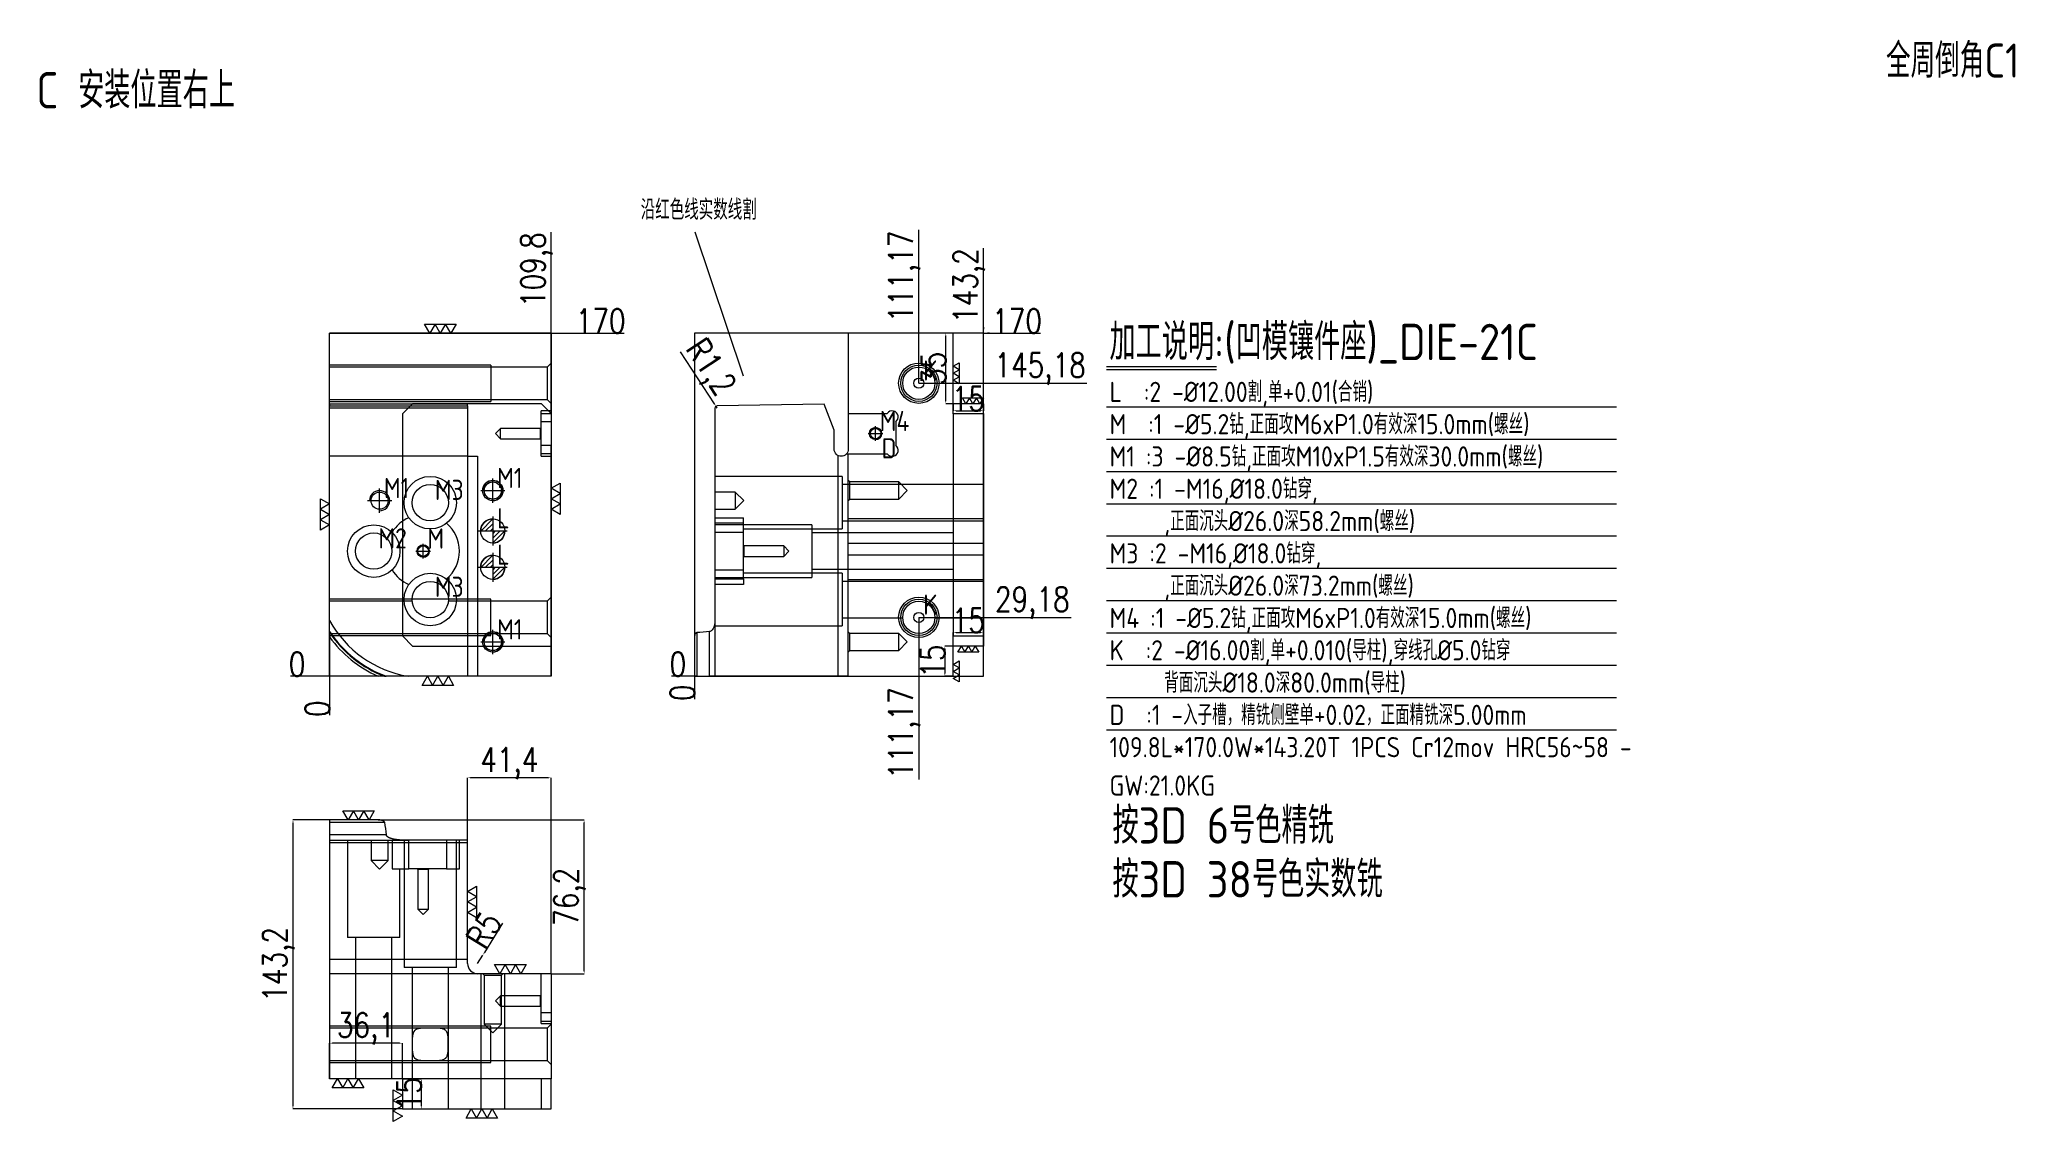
# Model space of a CAD drawing. Header units: millimetres. Extents: x 15244 to 16223, y 34810 to 35346.
import ezdxf

# ---------------------------------------------------------------- set-up
doc = ezdxf.new("R2010")
doc.units = ezdxf.units.MM
doc.linetypes.add('CENTER', pattern=[0])
doc.linetypes.add('DASHED', pattern=[0])
for name, color, linetype, lineweight in [('DIE', 20, 'Continuous', 20), ('DIE_W', 1, 'Continuous', 20), ('DIM', 4, 'Continuous', 20)]:
    doc.layers.add(name, color=color, linetype=linetype, lineweight=lineweight)
doc.styles.add('chinesef_fs', font='gbenor.shx', dxfattribs={"bigfont": 'gbcbig.shx'})
doc.styles.add('gbenor', font='gbenor.shx', dxfattribs={"bigfont": 'gbcbig.shx'})
doc.styles.add('TXT', font='txt.shx', dxfattribs={"width": 0.8, "bigfont": 'ctxt.shx'})
doc.dimstyles.new('零件', dxfattribs={"dimscale": 1.5, "dimtxt": 8, "dimasz": 1, "dimexe": 0, "dimexo": 0, "dimgap": 0, "dimtad": 1, "dimtxsty": 'TXT', "dimcen": 0, "dimclrd": 252, "dimclre": 252, "dimclrt": 4, "dimazin": 3, "dimtp": 0.001, "dimtm": 0.001, "dimtfac": 1, "dimtmove": 0, "dimatfit": 3, "dimlwd": 5, "dimlwe": 5})

msp = doc.modelspace()

# ---------------------------------------------------------------- texts
at = {"layer": 'DIM', "color": 6, "lineweight": 5, "style": 'gbenor'}
msp.add_text('全周倒角C1', height=16.9, dxfattribs=at).set_placement((16158.724, 35326.825))
at = {"layer": 'DIM', "color": 21, "lineweight": 5, "style": 'gbenor'}
msp.add_text('C 安装位置右上', height=18, dxfattribs=at).set_placement((15242.021, 35311.575))
at = {"layer": 'DIM', "color": 4, "lineweight": 5, "style": 'chinesef_fs', "width": 0.9984}
msp.add_text('沿红色线实数线割', height=10, dxfattribs=at).set_placement((15541.595, 35256.424))
at = {"layer": 'DIM', "color": 4, "lineweight": 5, "style": 'gbenor'}
for s, height, p in [('加工说明:(凹模镶件座)_DIE-21C', 18, (15773.885, 35186.89)), ('K', 10, (15681.611, 35176.743)), ('M4', 10, (15660.041, 35151.737)), ('M  :1 -%%c5.2钻,正面攻M6xP1.0有效深15.0mm(螺丝)', 10, (15773.941, 35150.176)), ('D', 10, (15660.98, 35138.207)), ('M1 :3 -%%c8.5钻,正面攻M10xP1.5有效深30.0mm(螺丝)', 10, (15773.941, 35134.176)), ('M1', 10, (15414.316, 35118.538)), ('M3', 10, (15439.576, 35117.618)), ('M1', 10, (15470.416, 35123.538)), ('M2 :1 -M16,%%c18.0钻穿,', 10, (15773.941, 35118.176)), ('L', 10, (15470.436, 35103.548)), ('     ,正面沉头%%c26.0深58.2mm(螺丝)', 10, (15773.941, 35102.176)), ('M2', 10, (15411.576, 35093.618)), ('M', 10, (15435.876, 35093.518)), ('L', 10, (15470.436, 35085.548)), ('M3 :2 -M16,%%c18.0钻穿,', 10, (15773.941, 35086.176)), ('M3', 10, (15439.576, 35069.618)), ('     ,正面沉头%%c26.0深73.2mm(螺丝)', 10, (15773.941, 35070.176)), ('K', 10, (15681.611, 35060.743)), ('M1', 10, (15470.416, 35048.538)), ('M4 :1 -%%c5.2钻,正面攻M6xP1.0有效深15.0mm(螺丝)', 10, (15773.941, 35054.176)), ('     背面沉头%%C18.0深80.0mm(导柱)', 10, (15773.941, 35022.176)), ('109.8L*170.0W*143.20T 1PCS Cr12mov HRC56~58 -', 10, (15773.941, 34990.176)), ('GW:21.0KG', 10, (15773.941, 34971.176))]:
    msp.add_text(s, height=height, dxfattribs=at).set_placement(p)
at = {"layer": 'DIM', "color": 1, "lineweight": 5, "style": 'gbenor'}
for s, p in [('L  :2 -%%c12.00割,单+0.01(合销)', (15773.941, 35166.176)), ('K  :2 -%%C16.00割,单+0.010(导柱),穿线孔%%C5.0钻穿', (15773.941, 35038.176))]:
    msp.add_text(s, height=10, dxfattribs=at).set_placement(p)
at = {"layer": 'DIM', "color": 2, "lineweight": 5, "style": 'gbenor'}
for s, height, p in [('D  :1 -入子槽，精铣侧壁单+0.02，正面精铣深5.00mm', 10, (15773.941, 35006.176)), ('按3D 6号色精铣', 18, (15775.385, 34947.38)), ('按3D 38号色实数铣', 18, (15775.385, 34920.708))]:
    msp.add_text(s, height=height, dxfattribs=at).set_placement(p)

# ---------------------------------------------------------------- blocks, each defined once
blk = doc.blocks.new('*D1109')
at = {"layer": 'Defpoints', "color": 0}
for p in [(15497.19, 35200.28), (15510.09, 35200.28), (15387.39, 35030.28)]:
    blk.add_point(p, dxfattribs=at)
at = {"layer": 'DIM', "color": 252, "lineweight": 5}
for p, q in [((15497.19, 35200.28), (15504.09, 35200.28)), ((15504.09, 35200.28), (15507.09, 35200.28)), ((15507.09, 35200.28), (15533.4, 35200.28))]:
    blk.add_line(p, q, dxfattribs=at)
at = {"layer": 'DIM', "color": 4, "lineweight": 5, "insert": (15521.75, 35206.28), "char_height": 12, "attachment_point": 5, "style": 'TXT'}
blk.add_mtext('170', dxfattribs=at)
blk = doc.blocks.new('*D1110')
at = {"layer": 'Defpoints', "color": 0}
for p in [(15374.49, 35030.28), (15387.39, 35030.28), (15387.39, 35030.28)]:
    blk.add_point(p, dxfattribs=at)
at = {"layer": 'DIM', "color": 252, "lineweight": 5}
blk.add_line((15387.39, 35030.28), (15368.09, 35030.28), dxfattribs=at)
at = {"layer": 'DIM', "color": 4, "lineweight": 5, "insert": (15371.29, 35036.28), "char_height": 12, "attachment_point": 5, "style": 'TXT'}
blk.add_mtext('0', dxfattribs=at)
blk = doc.blocks.new('*D1111')
at = {"layer": 'Defpoints', "color": 0}
for p in [(15387.39, 35030.28), (15387.39, 35030.28), (15387.39, 35017.38)]:
    blk.add_point(p, dxfattribs=at)
at = {"layer": 'DIM', "color": 252, "lineweight": 5}
blk.add_line((15387.39, 35030.28), (15387.39, 35010.98), dxfattribs=at)
at = {"layer": 'DIM', "color": 4, "lineweight": 5, "insert": (15381.39, 35014.18), "char_height": 12, "attachment_point": 5, "rotation": 90, "style": 'TXT'}
blk.add_mtext('0', dxfattribs=at)
blk = doc.blocks.new('*D1112')
at = {"layer": 'Defpoints', "color": 0}
for p in [(15497.19, 35213.18), (15497.19, 35200.28), (15387.39, 35030.28)]:
    blk.add_point(p, dxfattribs=at)
at = {"layer": 'DIM', "color": 252, "lineweight": 5}
for p, q in [((15497.19, 35210.18), (15497.19, 35250.21)), ((15497.19, 35207.18), (15497.19, 35210.18)), ((15497.19, 35200.28), (15497.19, 35207.18))]:
    blk.add_line(p, q, dxfattribs=at)
at = {"layer": 'DIM', "color": 4, "lineweight": 5, "insert": (15490.05, 35231.7), "char_height": 12, "attachment_point": 5, "rotation": 90, "style": 'TXT'}
blk.add_mtext('109,8', dxfattribs=at)
blk = doc.blocks.new('*D1113')
at = {"layer": 'Defpoints', "color": 0}
for p in [(15679.43, 35059.46), (15716.46, 35059.46), (15568.26, 35030.28)]:
    blk.add_point(p, dxfattribs=at)
at = {"layer": 'DIM', "color": 252, "lineweight": 5}
for p, q in [((15679.43, 35059.46), (15710.46, 35059.46)), ((15710.46, 35059.46), (15713.46, 35059.46)), ((15713.46, 35059.46), (15754.86, 35059.46))]:
    blk.add_line(p, q, dxfattribs=at)
at = {"layer": 'DIM', "color": 4, "lineweight": 5, "insert": (15735.66, 35066.6), "char_height": 12, "attachment_point": 5, "style": 'TXT'}
blk.add_mtext('29,18', dxfattribs=at)
blk = doc.blocks.new('*D1114')
at = {"layer": 'Defpoints', "color": 0}
for p in [(15679.43, 35175.46), (15716.46, 35175.46), (15568.26, 35030.28)]:
    blk.add_point(p, dxfattribs=at)
at = {"layer": 'DIM', "color": 252, "lineweight": 5}
for p, q in [((15679.43, 35175.46), (15710.46, 35175.46)), ((15710.46, 35175.46), (15713.46, 35175.46)), ((15713.46, 35175.46), (15762.63, 35175.46))]:
    blk.add_line(p, q, dxfattribs=at)
at = {"layer": 'DIM', "color": 4, "lineweight": 5, "insert": (15739.54, 35182.6), "char_height": 12, "attachment_point": 5, "style": 'TXT'}
blk.add_mtext('145,18', dxfattribs=at)
blk = doc.blocks.new('*D1115')
at = {"layer": 'Defpoints', "color": 0}
for p in [(15711.46, 35200.28), (15716.46, 35200.28), (15568.26, 35030.28)]:
    blk.add_point(p, dxfattribs=at)
at = {"layer": 'DIM', "color": 252, "lineweight": 5}
for p, q in [((15711.46, 35200.28), (15714.46, 35200.28)), ((15714.46, 35200.28), (15713.46, 35200.28)), ((15713.46, 35200.28), (15739.77, 35200.28))]:
    blk.add_line(p, q, dxfattribs=at)
at = {"layer": 'DIM', "color": 4, "lineweight": 5, "insert": (15728.11, 35206.28), "char_height": 12, "attachment_point": 5, "style": 'TXT'}
blk.add_mtext('170', dxfattribs=at)
blk = doc.blocks.new('*D1116')
at = {"layer": 'Defpoints', "color": 0}
for p in [(15563.26, 35030.28), (15568.26, 35030.28), (15568.26, 35030.28)]:
    blk.add_point(p, dxfattribs=at)
at = {"layer": 'DIM', "color": 252, "lineweight": 5}
blk.add_line((15568.26, 35030.28), (15556.86, 35030.28), dxfattribs=at)
at = {"layer": 'DIM', "color": 4, "lineweight": 5, "insert": (15560.06, 35036.28), "char_height": 12, "attachment_point": 5, "style": 'TXT'}
blk.add_mtext('0', dxfattribs=at)
blk = doc.blocks.new('*D1117')
at = {"layer": 'Defpoints', "color": 0}
for p in [(15679.43, 35059.46), (15568.26, 35030.28), (15679.43, 35025.28)]:
    blk.add_point(p, dxfattribs=at)
at = {"layer": 'DIM', "color": 252, "lineweight": 5}
for p, q in [((15679.43, 35059.46), (15679.43, 35031.28)), ((15679.43, 35031.28), (15679.43, 35028.28)), ((15679.43, 35028.28), (15679.43, 34979.11))]:
    blk.add_line(p, q, dxfattribs=at)
at = {"layer": 'DIM', "color": 4, "lineweight": 5, "insert": (15672.28, 35002.2), "char_height": 12, "attachment_point": 5, "rotation": 90, "style": 'TXT'}
blk.add_mtext('111,17', dxfattribs=at)
blk = doc.blocks.new('*D1118')
at = {"layer": 'Defpoints', "color": 0}
for p in [(15568.26, 35030.28), (15568.26, 35030.28), (15568.26, 35025.28)]:
    blk.add_point(p, dxfattribs=at)
at = {"layer": 'DIM', "color": 252, "lineweight": 5}
blk.add_line((15568.26, 35030.28), (15568.26, 35018.88), dxfattribs=at)
at = {"layer": 'DIM', "color": 4, "lineweight": 5, "insert": (15562.26, 35022.08), "char_height": 12, "attachment_point": 5, "rotation": 90, "style": 'TXT'}
blk.add_mtext('0', dxfattribs=at)
blk = doc.blocks.new('*D1119')
at = {"layer": 'Defpoints', "color": 0}
for p in [(15711.46, 35205.28), (15711.46, 35200.28), (15568.26, 35030.28)]:
    blk.add_point(p, dxfattribs=at)
at = {"layer": 'DIM', "color": 252, "lineweight": 5}
for p, q in [((15711.46, 35202.28), (15711.46, 35242.31)), ((15711.46, 35200.28), (15711.46, 35203.28)), ((15711.46, 35203.28), (15711.46, 35202.28))]:
    blk.add_line(p, q, dxfattribs=at)
at = {"layer": 'DIM', "color": 4, "lineweight": 5, "insert": (15704.31, 35223.8), "char_height": 12, "attachment_point": 5, "rotation": 90, "style": 'TXT'}
blk.add_mtext('143,2', dxfattribs=at)
blk = doc.blocks.new('*D1120')
at = {"layer": 'Defpoints', "color": 0}
for p in [(15679.43, 35205.28), (15679.43, 35175.46), (15568.26, 35030.28)]:
    blk.add_point(p, dxfattribs=at)
at = {"layer": 'DIM', "color": 252, "lineweight": 5}
for p, q in [((15679.43, 35202.28), (15679.43, 35251.45)), ((15679.43, 35199.28), (15679.43, 35202.28)), ((15679.43, 35175.46), (15679.43, 35199.28))]:
    blk.add_line(p, q, dxfattribs=at)
at = {"layer": 'DIM', "color": 4, "lineweight": 5, "insert": (15672.28, 35228.37), "char_height": 12, "attachment_point": 5, "rotation": 90, "style": 'TXT'}
blk.add_mtext('111,17', dxfattribs=at)
blk = doc.blocks.new('pg_hx_L0')
at = {"color": 230}
for p, q in [((-0.6, 0), (0.6, 0)), ((-0.5, -0.003), (0, 0.497)), ((-0.3, 0), (0, 0.3)), ((-0.1, 0), (0, 0.1)), ((0, 0.6), (0, -0.6)), ((0.5, 0.003), (0, -0.497)), ((0.1, 0), (0, -0.1)), ((0.3, 0), (0, -0.3))]:
    blk.add_line(p, q, dxfattribs=at)
for start, end in [(90, 180), (270, 0)]:
    blk.add_arc((0, 0), 0.5, start, end, dxfattribs=at)
blk = doc.blocks.new('pg_hx_LLL0')
blk.add_blockref('pg_hx_L0', (0, 0))
blk = doc.blocks.new('*D1121')
at = {"layer": 'Defpoints', "color": 0}
for p in [(15463.41, 34892.21), (15460.79, 34887.95)]:
    blk.add_point(p, dxfattribs=at)
at = {"layer": 'DIE', "color": 252, "linetype": 'Continuous', "lineweight": 5}
for p, q in [((15473.13, 34908), (15464.2, 34893.49)), ((15460.79, 34887.95), (15463.41, 34892.21))]:
    blk.add_line(p, q, dxfattribs=at)
at = {"layer": 'DIE', "color": 252}
blk.add_solid([(15463.98, 34893.62), (15464.41, 34893.36), (15463.41, 34892.21)], dxfattribs=at)
at = {"layer": 'DIE', "color": 4, "lineweight": 5, "insert": (15463.94, 34904.53), "char_height": 12, "attachment_point": 5, "rotation": 58.39847, "style": 'TXT'}
blk.add_mtext('R5', dxfattribs=at)
blk = doc.blocks.new('*D1122')
at = {"layer": 'Defpoints', "color": 0}
for p in [(15387.39, 34959.15), (15369.26, 34815.95), (15423.49, 34815.95)]:
    blk.add_point(p, dxfattribs=at)
at = {"layer": 'DIE', "color": 252, "linetype": 'Continuous', "lineweight": 5}
for p, q in [((15387.39, 34959.15), (15369.26, 34959.15)), ((15369.26, 34957.65), (15369.26, 34817.45)), ((15423.49, 34815.95), (15369.26, 34815.95))]:
    blk.add_line(p, q, dxfattribs=at)
at = {"layer": 'DIE', "color": 252}
for points in [[(15369.51, 34957.65), (15369.01, 34957.65), (15369.26, 34959.15)], [(15369.01, 34817.45), (15369.51, 34817.45), (15369.26, 34815.95)]]:
    blk.add_solid(points, dxfattribs=at)
at = {"layer": 'DIE', "color": 4, "lineweight": 5, "insert": (15362.12, 34887.55), "char_height": 12, "attachment_point": 5, "rotation": 90, "style": 'TXT'}
blk.add_mtext('143,2', dxfattribs=at)
blk = doc.blocks.new('*D1123')
at = {"layer": 'Defpoints', "color": 0}
for p in [(15455.79, 34980), (15455.79, 34947.87), (15497.19, 34882.95)]:
    blk.add_point(p, dxfattribs=at)
at = {"layer": 'DIE', "color": 252, "linetype": 'Continuous', "lineweight": 5}
for p, q in [((15455.79, 34947.87), (15455.79, 34980)), ((15495.69, 34980), (15457.29, 34980)), ((15497.19, 34882.95), (15497.19, 34980))]:
    blk.add_line(p, q, dxfattribs=at)
at = {"layer": 'DIE', "color": 252}
for points in [[(15457.29, 34980.25), (15457.29, 34979.75), (15455.79, 34980)], [(15495.69, 34979.75), (15495.69, 34980.25), (15497.19, 34980)]]:
    blk.add_solid(points, dxfattribs=at)
at = {"layer": 'DIE', "color": 4, "lineweight": 5, "insert": (15476.49, 34987.15), "char_height": 12, "attachment_point": 5, "style": 'TXT'}
blk.add_mtext('41,4', dxfattribs=at)
blk = doc.blocks.new('*D1124')
at = {"layer": 'Defpoints', "color": 0}
for p in [(15411.47, 34959.15), (15513.56, 34959.15), (15497.19, 34882.95)]:
    blk.add_point(p, dxfattribs=at)
at = {"layer": 'DIE', "color": 252, "linetype": 'Continuous', "lineweight": 5}
for p, q in [((15411.47, 34959.15), (15513.56, 34959.15)), ((15513.56, 34884.45), (15513.56, 34957.65)), ((15497.19, 34882.95), (15513.56, 34882.95))]:
    blk.add_line(p, q, dxfattribs=at)
at = {"layer": 'DIE', "color": 252}
for points in [[(15513.81, 34957.65), (15513.31, 34957.65), (15513.56, 34959.15)], [(15513.31, 34884.45), (15513.81, 34884.45), (15513.56, 34882.95)]]:
    blk.add_solid(points, dxfattribs=at)
at = {"layer": 'DIE', "color": 4, "lineweight": 5, "insert": (15506.42, 34921.05), "char_height": 12, "attachment_point": 5, "rotation": 90, "style": 'TXT'}
blk.add_mtext('76,2', dxfattribs=at)
blk = doc.blocks.new('*D1125')
at = {"layer": 'Defpoints', "color": 0}
for p in [(15387.39, 34848.54), (15387.39, 34830.95), (15423.49, 34830.95)]:
    blk.add_point(p, dxfattribs=at)
at = {"layer": 'DIE', "color": 252, "linetype": 'Continuous', "lineweight": 5}
for p, q in [((15387.39, 34830.95), (15387.39, 34848.54)), ((15421.99, 34848.54), (15388.89, 34848.54)), ((15423.49, 34830.95), (15423.49, 34848.54))]:
    blk.add_line(p, q, dxfattribs=at)
at = {"layer": 'DIE', "color": 252}
for points in [[(15388.89, 34848.79), (15388.89, 34848.29), (15387.39, 34848.54)], [(15421.99, 34848.29), (15421.99, 34848.79), (15423.49, 34848.54)]]:
    blk.add_solid(points, dxfattribs=at)
at = {"layer": 'DIE', "color": 4, "lineweight": 5, "insert": (15405.44, 34855.69), "char_height": 12, "attachment_point": 5, "style": 'TXT'}
blk.add_mtext('36,1', dxfattribs=at)
blk = doc.blocks.new('*D1126')
at = {"layer": 'Defpoints', "color": 0}
for p in [(15423.49, 34830.95), (15423.49, 34815.95), (15432.86, 34815.95)]:
    blk.add_point(p, dxfattribs=at)
at = {"layer": 'DIE', "color": 252, "linetype": 'Continuous', "lineweight": 5}
for p, q in [((15423.49, 34830.95), (15432.86, 34830.95)), ((15432.86, 34829.45), (15432.86, 34817.45)), ((15423.49, 34815.95), (15432.86, 34815.95))]:
    blk.add_line(p, q, dxfattribs=at)
at = {"layer": 'DIE', "color": 252}
for points in [[(15433.11, 34829.45), (15432.61, 34829.45), (15432.86, 34830.95)], [(15432.61, 34817.45), (15433.11, 34817.45), (15432.86, 34815.95)]]:
    blk.add_solid(points, dxfattribs=at)
at = {"layer": 'DIE', "color": 4, "lineweight": 5, "insert": (15426.86, 34823.45), "char_height": 12, "attachment_point": 5, "rotation": 90, "style": 'TXT'}
blk.add_mtext('15', dxfattribs=at)
blk = doc.blocks.new('*D1127')
at = {"layer": 'Defpoints', "color": 0}
for p in [(15711.46, 35052.02), (15696.46, 35045.28), (15711.46, 35045.28)]:
    blk.add_point(p, dxfattribs=at)
at = {"layer": 'DIE', "color": 252, "linetype": 'Continuous', "lineweight": 5}
for p, q in [((15696.46, 35045.28), (15696.46, 35052.02)), ((15697.96, 35052.02), (15709.96, 35052.02)), ((15711.46, 35045.28), (15711.46, 35052.02))]:
    blk.add_line(p, q, dxfattribs=at)
at = {"layer": 'DIE', "color": 252}
for points in [[(15697.96, 35052.27), (15697.96, 35051.77), (15696.46, 35052.02)], [(15709.96, 35051.77), (15709.96, 35052.27), (15711.46, 35052.02)]]:
    blk.add_solid(points, dxfattribs=at)
at = {"layer": 'DIE', "color": 4, "lineweight": 5, "insert": (15703.96, 35058.02), "char_height": 12, "attachment_point": 5, "style": 'TXT'}
blk.add_mtext('15', dxfattribs=at)
blk = doc.blocks.new('*D1128')
at = {"layer": 'Defpoints', "color": 0}
for p in [(15696.46, 35045.28), (15692.3, 35030.28), (15696.46, 35030.28)]:
    blk.add_point(p, dxfattribs=at)
at = {"layer": 'DIE', "color": 252, "linetype": 'Continuous', "lineweight": 5}
for p, q in [((15696.46, 35045.28), (15692.3, 35045.28)), ((15692.3, 35043.78), (15692.3, 35031.78)), ((15696.46, 35030.28), (15692.3, 35030.28))]:
    blk.add_line(p, q, dxfattribs=at)
at = {"layer": 'DIE', "color": 252}
for points in [[(15692.55, 35043.78), (15692.05, 35043.78), (15692.3, 35045.28)], [(15692.05, 35031.78), (15692.55, 35031.78), (15692.3, 35030.28)]]:
    blk.add_solid(points, dxfattribs=at)
at = {"layer": 'DIE', "color": 4, "lineweight": 5, "insert": (15686.3, 35037.78), "char_height": 12, "attachment_point": 5, "rotation": 90, "style": 'TXT'}
blk.add_mtext('15', dxfattribs=at)
blk = doc.blocks.new('*D1129')
at = {"layer": 'Defpoints', "color": 0}
for p in [(15692.78, 35200.28), (15696.46, 35200.28), (15696.46, 35165.28)]:
    blk.add_point(p, dxfattribs=at)
at = {"layer": 'DIE', "color": 252, "linetype": 'Continuous', "lineweight": 5}
for p, q in [((15696.46, 35200.28), (15692.78, 35200.28)), ((15692.78, 35166.78), (15692.78, 35198.78)), ((15696.46, 35165.28), (15692.78, 35165.28))]:
    blk.add_line(p, q, dxfattribs=at)
at = {"layer": 'DIE', "color": 252}
for points in [[(15693.03, 35198.78), (15692.53, 35198.78), (15692.78, 35200.28)], [(15692.53, 35166.78), (15693.03, 35166.78), (15692.78, 35165.28)]]:
    blk.add_solid(points, dxfattribs=at)
at = {"layer": 'DIE', "color": 4, "lineweight": 5, "insert": (15686.78, 35182.78), "char_height": 12, "attachment_point": 5, "rotation": 90, "style": 'TXT'}
blk.add_mtext('35', dxfattribs=at)
blk = doc.blocks.new('*D1130')
at = {"layer": 'Defpoints', "color": 0}
for p in [(15696.46, 35165.28), (15711.46, 35165.28), (15711.46, 35161.82)]:
    blk.add_point(p, dxfattribs=at)
at = {"layer": 'DIE', "color": 252, "linetype": 'Continuous', "lineweight": 5}
for p, q in [((15696.46, 35165.28), (15696.46, 35161.82)), ((15711.46, 35165.28), (15711.46, 35161.82)), ((15697.96, 35161.82), (15709.96, 35161.82))]:
    blk.add_line(p, q, dxfattribs=at)
at = {"layer": 'DIE', "color": 252}
for points in [[(15697.96, 35162.07), (15697.96, 35161.57), (15696.46, 35161.82)], [(15709.96, 35161.57), (15709.96, 35162.07), (15711.46, 35161.82)]]:
    blk.add_solid(points, dxfattribs=at)
at = {"layer": 'DIE', "color": 4, "lineweight": 5, "insert": (15703.96, 35167.82), "char_height": 12, "attachment_point": 5, "style": 'TXT'}
blk.add_mtext('15', dxfattribs=at)
blk = doc.blocks.new('*D1131')
at = {"layer": 'Defpoints', "color": 0}
for p in [(15578.9, 35164.02), (15579.56, 35163.02)]:
    blk.add_point(p, dxfattribs=at)
at = {"layer": 'DIE', "color": 252, "linetype": 'Continuous', "lineweight": 5}
for p, q in [((15561.13, 35190.95), (15578.07, 35165.27)), ((15579.56, 35163.02), (15578.9, 35164.02))]:
    blk.add_line(p, q, dxfattribs=at)
at = {"layer": 'DIE', "color": 252}
blk.add_solid([(15577.86, 35165.14), (15578.28, 35165.41), (15578.9, 35164.02)], dxfattribs=at)
at = {"layer": 'DIE', "color": 4, "lineweight": 5, "insert": (15575.15, 35182.67), "char_height": 12, "attachment_point": 5, "rotation": 303.40843, "style": 'TXT'}
blk.add_mtext('R1,2', dxfattribs=at)

# ---------------------------------------------------------------- dimensions: what is measured, and where the dimension line sits
at = {"layer": 'DIE', "color": 1, "linetype": 'Continuous', "lineweight": 5}
dim = msp.add_radius_dim(center=(15579.556, 35163.021), mpoint=(15578.895, 35164.022), dimstyle='零件', dxfattribs=at)
dim.commit()
dim.dimension.update_dxf_attribs({"geometry": '*D1131', "text_midpoint": (15575.152, 35182.671)})
for base, p1, p2, picture, middle in [((15692.782, 35200.283), (15696.456, 35165.283), (15696.456, 35200.283), '*D1129', (15686.782, 35182.783)), ((15692.296, 35030.283), (15696.456, 35045.283), (15696.456, 35030.283), '*D1128', (15686.296, 35037.783))]:
    dim = msp.add_linear_dim(base=base, p1=p1, p2=p2, angle=90, dimstyle='零件', dxfattribs=at)
    dim.commit()
    dim.dimension.update_dxf_attribs({"geometry": picture, "text_midpoint": middle})
for base, p1, p2, picture, middle in [((15711.456, 35161.817), (15696.456, 35165.283), (15711.456, 35165.283), '*D1130', (15703.956, 35167.817)), ((15711.456, 35052.017), (15696.456, 35045.283), (15711.456, 35045.283), '*D1127', (15703.956, 35058.017))]:
    dim = msp.add_linear_dim(base=base, p1=p1, p2=p2, dimstyle='零件', dxfattribs=at)
    dim.commit()
    dim.dimension.update_dxf_attribs({"geometry": picture, "text_midpoint": middle})
at = {"layer": 'DIE', "linetype": 'Continuous', "lineweight": 5}
for base, p1, p2, picture, middle in [((15455.791, 34980.003), (15497.191, 34882.952), (15455.791, 34947.872), '*D1123', (15476.491, 34987.146)), ((15387.391, 34848.544), (15423.491, 34830.951), (15387.391, 34830.951), '*D1125', (15405.441, 34855.687))]:
    dim = msp.add_linear_dim(base=base, p1=p1, p2=p2, dimstyle='零件', dxfattribs=at)
    dim.commit()
    dim.dimension.update_dxf_attribs({"geometry": picture, "text_midpoint": middle})
for base, p1, p2, picture, middle in [((15369.258, 34815.951), (15387.391, 34959.151), (15423.491, 34815.951), '*D1122', (15362.115, 34887.551)), ((15513.561, 34959.151), (15497.191, 34882.952), (15411.465, 34959.151), '*D1124', (15506.418, 34921.052)), ((15432.859, 34815.951), (15423.491, 34830.951), (15423.491, 34815.951), '*D1126', (15426.859, 34823.451))]:
    dim = msp.add_linear_dim(base=base, p1=p1, p2=p2, angle=90, dimstyle='零件', dxfattribs=at)
    dim.commit()
    dim.dimension.update_dxf_attribs({"geometry": picture, "text_midpoint": middle})
dim = msp.add_radius_dim(center=(15460.791, 34887.952), mpoint=(15463.411, 34892.21), dimstyle='零件', dxfattribs=at)
dim.commit()
dim.dimension.update_dxf_attribs({"geometry": '*D1121', "text_midpoint": (15463.945, 34904.528)})
at = {"layer": 'DIM', "lineweight": 5}
for feature_location, offset, dtype, origin, picture, middle in [((15497.191, 35200.283), (0, 12.9), 1, (15387.391, 35030.283), '*D1112', (15490.048, 35231.698)), ((15679.426, 35175.459), (0, 29.825), 1, (15568.256, 35030.283), '*D1120', (15672.283, 35228.369)), ((15711.456, 35200.283), (0, 5), 1, (15568.256, 35030.283), '*D1119', (15704.313, 35223.798)), ((15497.191, 35200.283), (12.9, 0), 0, (15387.391, 35030.283), '*D1109', (15521.748, 35206.283)), ((15711.456, 35200.283), (5, 0), 0, (15568.256, 35030.283), '*D1115', (15728.113, 35206.283)), ((15679.426, 35175.459), (37.03, 0), 0, (15568.256, 35030.283), '*D1114', (15739.542, 35182.601)), ((15679.426, 35059.459), (37.03, 0), 0, (15568.256, 35030.283), '*D1113', (15735.656, 35066.601)), ((15679.426, 35059.459), (0, -34.175), 1, (15568.256, 35030.283), '*D1117', (15672.283, 35002.198)), ((15387.390898252, 35030.283464564), (-12.9, 0), 0, (15387.390898252, 35030.283464564), '*D1110', (15371.290898252, 35036.283464564)), ((15568.255953355, 35030.283463973), (-5, 0), 0, (15568.255953355, 35030.283463973), '*D1116', (15560.055953355, 35036.283463973)), ((15387.390898252, 35030.283464564), (0, -12.9), 1, (15387.390898252, 35030.283464564), '*D1111', (15381.390898252, 35014.183464564)), ((15568.255953355, 35030.283463973), (0, -5), 1, (15568.255953355, 35030.283463973), '*D1118', (15562.255953355, 35022.083463973))]:
    dim = msp.add_ordinate_dim(feature_location=feature_location, offset=offset, dtype=dtype, origin=origin, dimstyle='零件', dxfattribs=at)
    dim.commit()
    dim.dimension.update_dxf_attribs({"geometry": picture, "text_midpoint": middle})

# ---------------------------------------------------------------- linework, layer by layer
at = {"layer": 'DIE', "color": 4, "linetype": 'Continuous', "lineweight": 5}
msp.add_line((15592.601, 35179.009), (15568.588, 35250.358), dxfattribs=at)
at = {"layer": 'DIE', "color": 2, "linetype": 'Continuous', "lineweight": 5}
for p, q in [((15387.391, 35165.259), (15387.391, 35200.283)), ((15497.191, 35200.283), (15387.391, 35200.283)), ((15497.191, 35160.503), (15497.191, 35200.283)), ((15696.456, 35200.283), (15644.456, 35200.283)), ((15696.456, 35160.484), (15696.456, 35200.283)), ((15387.391, 35163.021), (15387.391, 35164.219)), ((15455.791, 35164.219), (15455.791, 35163.021)), ((15711.456, 35165.283), (15696.456, 35165.283)), ((15711.456, 35160.484), (15711.456, 35165.283)), ((15387.391, 35057.851), (15387.391, 35163.021)), ((15455.791, 35163.021), (15455.791, 35030.283)), ((15492.191, 35160.503), (15497.191, 35160.503)), ((15492.191, 35140.502), (15492.191, 35160.503)), ((15497.191, 35156.311), (15492.191, 35156.311)), ((15497.191, 35156.311), (15497.191, 35144.694)), ((15644.456, 35160.503), (15663.764, 35160.503)), ((15667.956, 35156.311), (15667.956, 35144.694)), ((15696.456, 35160.484), (15711.456, 35160.484)), ((15711.456, 35160.484), (15711.456, 35045.283)), ((15492.191, 35144.694), (15497.191, 35144.694)), ((15455.791, 35139.283), (15460.791, 35139.283)), ((15497.191, 35140.502), (15492.191, 35140.502)), ((15497.191, 35030.283), (15497.191, 35140.502)), ((15643.611, 35140.502), (15663.764, 35140.502)), ((15644.456, 35030.283), (15644.456, 35140.502)), ((15578.356, 35057.759), (15578.356, 35030.283)), ((15387.391, 35049.803), (15387.391, 35030.283)), ((15568.256, 35049.803), (15568.256, 35030.283)), ((15696.456, 35030.283), (15696.456, 35045.283)), ((15711.456, 35045.283), (15696.456, 35045.283)), ((15411.465, 35030.283), (15387.391, 35030.283)), ((15455.791, 35030.283), (15426.347, 35030.283)), ((15460.791, 35030.283), (15455.791, 35030.283)), ((15497.191, 35030.283), (15460.791, 35030.283)), ((15639.456, 35030.283), (15578.356, 35030.283)), ((15644.456, 35030.283), (15639.456, 35030.283)), ((15644.456, 35030.283), (15696.456, 35030.283)), ((15387.391, 34959.151), (15387.391, 34830.951)), ((15411.465, 34959.151), (15387.391, 34959.151)), ((15455.791, 34949.051), (15426.347, 34949.051)), ((15455.791, 34887.952), (15455.791, 34949.051)), ((15497.191, 34882.952), (15460.791, 34882.952)), ((15497.191, 34882.952), (15497.191, 34830.951)), ((15497.191, 34830.951), (15387.391, 34830.951)), ((15423.491, 34830.951), (15423.491, 34815.951)), ((15428.491, 34815.951), (15428.491, 34830.951)), ((15497.191, 34815.951), (15497.191, 34830.951)), ((15423.491, 34815.951), (15428.491, 34815.951)), ((15428.491, 34815.951), (15497.191, 34815.951))]:
    msp.add_line(p, q, dxfattribs=at)
at = {"layer": 'DIE', "color": 6, "linetype": 'DASHED', "lineweight": 5, "ltscale": 0.574891}
for p, q in [((15467.391, 35184.459), (15387.391, 35184.459)), ((15467.391, 35184.459), (15467.391, 35166.459)), ((15387.391, 35166.459), (15467.391, 35166.459)), ((15467.391, 35068.459), (15387.391, 35068.459)), ((15467.391, 35050.459), (15467.391, 35068.459)), ((15387.391, 35050.459), (15467.391, 35050.459)), ((15467.391, 34856.981), (15387.391, 34856.981)), ((15467.391, 34838.981), (15467.391, 34856.981)), ((15387.391, 34838.981), (15467.391, 34838.981))]:
    msp.add_line(p, q, dxfattribs=at)
at = {"layer": 'DIE', "color": 11, "linetype": 'DASHED', "lineweight": 5, "ltscale": 0.574891}
for p, q in [((15497.191, 35185.459), (15495.191, 35183.459)), ((15495.191, 35167.458), (15497.191, 35165.458)), ((15497.191, 35069.459), (15495.191, 35067.459)), ((15495.191, 35051.458), (15497.191, 35049.458)), ((15497.191, 34857.982), (15495.191, 34855.982)), ((15495.191, 34839.981), (15497.191, 34837.981))]:
    msp.add_line(p, q, dxfattribs=at)
at = {"layer": 'DIE', "color": 2, "linetype": 'DASHED', "lineweight": 5, "ltscale": 0.574891}
for p, q in [((15423.491, 35160.283), (15428.491, 35165.283)), ((15492.391, 35165.283), (15428.491, 35165.283)), ((15492.391, 35165.283), (15497.191, 35160.484)), ((15423.491, 35160.283), (15423.491, 35050.283)), ((15696.456, 35160.283), (15696.456, 35160.484)), ((15696.456, 35160.283), (15696.456, 35050.283)), ((15711.456, 35160.283), (15696.456, 35160.283)), ((15592.456, 35078.485), (15592.456, 35106.082)), ((15428.491, 35045.283), (15423.491, 35050.283)), ((15696.456, 35050.283), (15711.456, 35050.283)), ((15696.456, 35045.283), (15696.456, 35050.283)), ((15428.491, 35045.283), (15497.191, 35045.283)), ((15387.391, 34949.051), (15426.347, 34949.051)), ((15418.378, 34949.051), (15418.378, 34934.951)), ((15426.655, 34934.951), (15426.655, 34949.051)), ((15445.349, 34949.051), (15445.349, 34934.951)), ((15451.791, 34934.951), (15451.791, 34949.051)), ((15418.378, 34934.951), (15426.655, 34934.951)), ((15445.349, 34934.951), (15451.791, 34934.951)), ((15460.791, 34882.952), (15387.391, 34882.952)), ((15492.191, 34863.643), (15492.191, 34882.952)), ((15497.191, 34863.643), (15492.191, 34863.643)), ((15492.391, 34815.951), (15492.391, 34830.951))]:
    msp.add_line(p, q, dxfattribs=at)
at = {"layer": 'DIE', "color": 155, "linetype": 'Continuous', "lineweight": 5}
for p, q in [((15455.791, 35163.021), (15387.391, 35163.021)), ((15460.791, 35139.283), (15460.791, 35030.283)), ((15639.456, 35030.283), (15639.456, 35139.621)), ((15569.393, 35051.891), (15569.393, 35030.283)), ((15575.702, 35030.283), (15575.702, 35052.483))]:
    msp.add_line(p, q, dxfattribs=at)
at = {"layer": 'DIE', "color": 31, "linetype": 'DASHED', "lineweight": 5, "ltscale": 0.574891}
for p, q in [((15497.191, 35161.735), (15492.191, 35161.735)), ((15492.191, 35160.503), (15492.191, 35161.735)), ((15492.191, 35139.27), (15492.191, 35140.502)), ((15492.191, 35139.27), (15497.191, 35139.27)), ((15641.456, 35129.283), (15578.356, 35129.283)), ((15641.456, 35129.283), (15641.456, 35103.283)), ((15711.456, 35125.287), (15641.456, 35125.287)), ((15578.356, 35108.809), (15592.456, 35108.809)), ((15592.456, 35106.082), (15578.356, 35106.082)), ((15626.456, 35105.283), (15578.356, 35105.283)), ((15592.456, 35106.082), (15592.456, 35108.809)), ((15626.456, 35105.283), (15626.456, 35079.283)), ((15641.456, 35107.28), (15711.456, 35107.28)), ((15592.456, 35101.58), (15578.356, 35101.58)), ((15592.456, 35103.283), (15641.456, 35103.283)), ((15696.456, 35101.287), (15626.456, 35101.287)), ((15578.356, 35082.987), (15592.456, 35082.987)), ((15578.356, 35079.283), (15626.456, 35079.283)), ((15578.356, 35078.485), (15592.456, 35078.485)), ((15592.456, 35075.758), (15578.356, 35075.758)), ((15641.456, 35081.283), (15592.456, 35081.283)), ((15592.456, 35078.485), (15592.456, 35075.758)), ((15626.456, 35083.28), (15696.456, 35083.28)), ((15641.456, 35081.283), (15641.456, 35055.283)), ((15711.456, 35077.287), (15641.456, 35077.287)), ((15641.456, 35059.28), (15671.428, 35059.28)), ((15687.424, 35059.28), (15711.456, 35059.28)), ((15578.356, 35055.283), (15641.456, 35055.283)), ((15396.291, 34949.051), (15396.291, 34900.951)), ((15424.291, 34949.051), (15424.291, 34885.951)), ((15450.291, 34885.951), (15450.291, 34949.051)), ((15422.291, 34900.951), (15422.291, 34934.951)), ((15445.349, 34934.951), (15426.655, 34934.951)), ((15422.291, 34900.951), (15396.291, 34900.951)), ((15400.288, 34900.951), (15400.288, 34830.951)), ((15418.295, 34830.951), (15418.295, 34900.951)), ((15450.291, 34885.951), (15424.291, 34885.951)), ((15428.288, 34885.951), (15428.288, 34815.951)), ((15446.295, 34815.951), (15446.295, 34885.951)), ((15492.191, 34858.219), (15492.191, 34863.643)), ((15492.191, 34859.451), (15497.191, 34859.451)), ((15492.191, 34858.219), (15497.191, 34858.219))]:
    msp.add_line(p, q, dxfattribs=at)
at = {"layer": 'DIE', "color": 31, "linetype": 'Continuous', "lineweight": 5}
for p, q in [((15497.191, 35160.503), (15497.191, 35156.311)), ((15497.191, 35140.502), (15497.191, 35144.694))]:
    msp.add_line(p, q, dxfattribs=at)
at = {"layer": 'DIE', "color": 5, "linetype": 'DASHED', "lineweight": 5, "ltscale": 0.574891}
for p, q in [((15472.191, 35153.106), (15469.588, 35150.503)), ((15469.588, 35150.503), (15472.191, 35147.9)), ((15491.794, 35153.106), (15472.191, 35153.106)), ((15472.191, 35147.9), (15472.191, 35153.106)), ((15472.191, 35147.9), (15491.794, 35147.9)), ((15492.191, 35153.503), (15491.794, 35153.106)), ((15491.794, 35153.106), (15491.794, 35150.503)), ((15491.794, 35150.503), (15491.794, 35147.9)), ((15491.794, 35147.9), (15492.191, 35147.503)), ((15645.203, 35126.536), (15644.456, 35127.283)), ((15669.456, 35126.536), (15645.203, 35126.536)), ((15645.203, 35118.03), (15645.203, 35126.536)), ((15673.709, 35122.283), (15669.456, 35126.536)), ((15669.456, 35118.03), (15669.456, 35126.536)), ((15588.456, 35121.536), (15578.356, 35121.536)), ((15592.709, 35117.283), (15588.456, 35121.536)), ((15588.456, 35121.536), (15588.456, 35113.03)), ((15588.456, 35113.03), (15592.709, 35117.283)), ((15644.456, 35117.283), (15645.203, 35118.03)), ((15645.203, 35118.03), (15669.456, 35118.03)), ((15669.456, 35118.03), (15673.709, 35122.283)), ((15578.356, 35113.03), (15588.456, 35113.03)), ((15592.853, 35094.886), (15592.456, 35095.283)), ((15592.456, 35089.283), (15592.853, 35089.68)), ((15612.456, 35094.886), (15592.853, 35094.886)), ((15592.853, 35092.283), (15592.853, 35094.886)), ((15592.853, 35089.68), (15592.853, 35092.283)), ((15592.853, 35089.68), (15612.456, 35089.68)), ((15615.059, 35092.283), (15612.456, 35094.886)), ((15612.456, 35094.886), (15612.456, 35089.68)), ((15612.456, 35089.68), (15615.059, 35092.283)), ((15645.203, 35051.536), (15644.456, 35052.283)), ((15669.456, 35051.536), (15645.203, 35051.536)), ((15645.203, 35043.03), (15645.203, 35051.536)), ((15673.709, 35047.283), (15669.456, 35051.536)), ((15669.456, 35043.03), (15669.456, 35051.536)), ((15669.456, 35043.03), (15673.709, 35047.283)), ((15644.456, 35042.283), (15645.203, 35043.03)), ((15645.203, 35043.03), (15669.456, 35043.03)), ((15407.938, 34949.051), (15407.938, 34938.952)), ((15416.444, 34938.952), (15416.444, 34949.051)), ((15407.938, 34938.952), (15412.191, 34934.699)), ((15416.444, 34938.952), (15407.938, 34938.952)), ((15412.191, 34934.699), (15416.444, 34938.952)), ((15430.791, 34934.951), (15431.188, 34934.554)), ((15431.188, 34934.554), (15431.188, 34914.951)), ((15436.394, 34934.554), (15431.188, 34934.554)), ((15436.394, 34934.554), (15436.791, 34934.951)), ((15436.394, 34914.951), (15436.394, 34934.554)), ((15431.188, 34914.951), (15433.791, 34912.348)), ((15431.188, 34914.951), (15436.394, 34914.951)), ((15433.791, 34912.348), (15436.394, 34914.951)), ((15463.291, 34882.952), (15464.038, 34882.205)), ((15464.038, 34882.205), (15464.038, 34857.952)), ((15464.038, 34882.205), (15468.291, 34882.205)), ((15468.291, 34882.205), (15472.544, 34882.205)), ((15472.544, 34882.205), (15473.291, 34882.952)), ((15472.544, 34857.952), (15472.544, 34882.205)), ((15472.191, 34872.054), (15469.588, 34869.451)), ((15491.794, 34872.054), (15472.191, 34872.054)), ((15472.191, 34866.848), (15472.191, 34872.054)), ((15492.191, 34872.451), (15491.794, 34872.054)), ((15491.794, 34872.054), (15491.794, 34866.848)), ((15469.588, 34869.451), (15472.191, 34866.848)), ((15472.191, 34866.848), (15491.794, 34866.848)), ((15491.794, 34866.848), (15492.191, 34866.451)), ((15464.038, 34857.952), (15468.291, 34853.699)), ((15468.291, 34857.952), (15464.038, 34857.952)), ((15468.291, 34853.699), (15472.544, 34857.952)), ((15472.544, 34857.952), (15468.291, 34857.952))]:
    msp.add_line(p, q, dxfattribs=at)
at = {"layer": 'DIE', "color": 155, "linetype": 'DASHED', "lineweight": 5, "ltscale": 0.574891}
for p, q in [((15387.391, 34958.014), (15414.595, 34958.014)), ((15415.533, 34951.705), (15387.391, 34951.705))]:
    msp.add_line(p, q, dxfattribs=at)
at = {"layer": 'DIE', "linetype": 'Continuous', "lineweight": 5}
for points in [[(15450.085, 35204.783), (15447.487, 35200.283), (15444.889, 35204.783), (15442.291, 35200.283), (15439.693, 35204.783), (15437.095, 35200.283), (15434.497, 35204.783), (15450.085, 35204.783)], [(15501.691, 35110.436), (15497.191, 35113.034), (15501.691, 35115.632), (15497.191, 35118.23), (15501.691, 35120.828), (15497.191, 35123.426), (15501.691, 35126.024), (15501.691, 35110.436)], [(15382.891, 35118.23), (15387.391, 35115.632), (15382.891, 35113.034), (15387.391, 35110.436), (15382.891, 35107.838), (15387.391, 35105.24), (15382.891, 35102.642), (15382.891, 35118.23)], [(15433.275, 35025.783), (15435.873, 35030.283), (15438.471, 35025.783), (15441.069, 35030.283), (15443.667, 35025.783), (15446.265, 35030.283), (15448.863, 35025.783), (15433.275, 35025.783)], [(15409.581, 34963.651), (15406.983, 34959.151), (15404.385, 34963.651), (15401.787, 34959.151), (15399.189, 34963.651), (15396.591, 34959.151), (15393.993, 34963.651), (15409.581, 34963.651)], [(15460.291, 34910.707), (15455.791, 34913.305), (15460.291, 34915.903), (15455.791, 34918.502), (15460.291, 34921.1), (15455.791, 34923.698), (15460.291, 34926.296), (15460.291, 34910.707)], [(15484.797, 34887.452), (15482.199, 34882.952), (15479.601, 34887.452), (15477.003, 34882.952), (15474.405, 34887.452), (15471.807, 34882.952), (15469.209, 34887.452), (15484.797, 34887.452)], [(15388.724, 34826.451), (15391.322, 34830.951), (15393.92, 34826.451), (15396.518, 34830.951), (15399.116, 34826.451), (15401.714, 34830.951), (15404.312, 34826.451), (15388.724, 34826.451)], [(15418.991, 34825.342), (15423.491, 34822.744), (15418.991, 34820.146), (15423.491, 34817.548), (15418.991, 34814.95), (15423.491, 34812.352), (15418.991, 34809.754), (15418.991, 34825.342)], [(15455.047, 34811.451), (15457.645, 34815.951), (15460.243, 34811.451), (15462.841, 34815.951), (15465.439, 34811.451), (15468.037, 34815.951), (15470.635, 34811.451), (15455.047, 34811.451)]]:
    msp.add_lwpolyline(points, close=True, dxfattribs=at)
at = {"layer": 'DIE', "color": 1, "linetype": 'Continuous', "lineweight": 5}
msp.add_lwpolyline([(15644.456, 35200.283), (15644.456, 35142.783, -0.4142136), (15640.956, 35139.283), (15640.956, 35139.283, -0.4142136), (15637.456, 35142.783), (15637.456, 35152.232), (15632.457, 35165.144), (15579.535, 35164.22, 0.4091108), (15578.356, 35163.021), (15578.356, 35057.851), (15578.356, 35057.851, -0.0431464), (15578.208, 35056.046, -0.030988), (15577.978, 35055.065, -0.0318563), (15577.699, 35054.313, -0.0495012), (15577.253, 35053.522, -0.0565191), (15576.786, 35052.992, -0.0685214), (15576.285, 35052.651, -0.0914941), (15575.702, 35052.483, -0.0002929), (15569.393, 35051.891, 0.0818885), (15569.159, 35051.828, 0.0545958), (15568.987, 35051.724, 0.0562664), (15568.785, 35051.53, 0.0505046), (15568.584, 35051.229, 0.0649784), (15568.347, 35050.592, 0.0582089), (15568.256, 35049.803)], format="xyb", dxfattribs=at)
for points in [[(15699.456, 35175.187), (15696.456, 35176.919), (15699.456, 35178.652), (15696.456, 35180.384), (15699.456, 35182.116), (15696.456, 35183.848), (15699.456, 35185.58), (15699.456, 35175.187)], [(15711.433, 35168.283), (15709.7, 35165.283), (15707.968, 35168.283), (15706.236, 35165.283), (15704.504, 35168.283), (15702.772, 35165.283), (15701.04, 35168.283), (15711.433, 35168.283)], [(15699.456, 35027.491), (15696.456, 35029.223), (15699.456, 35030.955), (15696.456, 35032.687), (15699.456, 35034.419), (15696.456, 35036.151), (15699.456, 35037.883), (15699.456, 35027.491)], [(15698.76, 35042.283), (15700.492, 35045.283), (15702.224, 35042.283), (15703.956, 35045.283), (15705.688, 35042.283), (15707.42, 35045.283), (15709.152, 35042.283), (15698.76, 35042.283)]]:
    msp.add_lwpolyline(points, close=True, dxfattribs=at)
at = {"layer": 'DIE', "color": 2, "linetype": 'Continuous', "lineweight": 5}
for centre, radius in [((15679.426, 35175.459), 10), ((15657.956, 35150.503), 3), ((15468.291, 35122.283), 5), ((15412.191, 35117.283), 4.253), ((15468.291, 35102.283), 6), ((15433.791, 35092.283), 3), ((15468.291, 35084.283), 6), ((15679.426, 35059.459), 10), ((15468.291, 35047.283), 5)]:
    msp.add_circle(centre, radius, dxfattribs=at)
at = {"layer": 'DIE', "color": 6, "linetype": 'DASHED', "lineweight": 5, "ltscale": 0.574891}
for centre in [(15679.426, 35175.459), (15679.426, 35059.459)]:
    msp.add_circle(centre, 9, dxfattribs=at)
at = {"layer": 'DIE', "color": 42, "linetype": 'Continuous', "lineweight": 5}
for centre, radius in [((15679.426, 35175.458), 2.5), ((15657.956, 35150.503), 2.603), ((15437.291, 35116.283), 13), ((15437.291, 35116.283), 9.003), ((15468.291, 35122.283), 4.253), ((15409.291, 35092.283), 13), ((15409.291, 35092.283), 9.003), ((15433.791, 35092.283), 2.603), ((15437.291, 35068.283), 13), ((15437.291, 35068.283), 9.003), ((15679.426, 35059.458), 2.5), ((15468.291, 35047.283), 4.253)]:
    msp.add_circle(centre, radius, dxfattribs=at)
at = {"layer": 'DIE', "color": 2, "linetype": 'Continuous', "lineweight": 5}
for centre, radius, start, end in [((15666.188, 35158.735), 3, 306.104205, 143.895779), ((15666.188, 35142.27), 3, 216.104205, 53.895795), ((15433.791, 35092.283), 18, 113.356182, 148.902821), ((15433.791, 35092.283), 18, 309.950472, 50.049528), ((15433.791, 35092.283), 18, 211.097179, 246.643818), ((15460.791, 34887.952), 5, 180, 270)]:
    msp.add_arc(centre, radius, start, end, dxfattribs=at)
at = {"layer": 'DIE', "color": 42, "linetype": 'Continuous', "lineweight": 5}
for centre, radius in [((15657.956, 35150.503), 3), ((15468.291, 35122.283), 5), ((15412.191, 35117.283), 5), ((15433.791, 35092.283), 3), ((15468.291, 35047.283), 5)]:
    msp.add_arc(centre, radius, 270, 180, dxfattribs=at)
at = {"layer": 'DIE', "color": 155, "linetype": 'Continuous', "lineweight": 5}
for radius, start, end in [(55.073, 209.038512, 260.39055), (57.869, 213.69023, 249.772568), (58.2, 214.175437, 248.906841), (59.398, 215.842446, 246.088597)]:
    msp.add_arc((15435.541, 35084.583), radius, start, end, dxfattribs=at)
msp.add_open_spline([(15387.391, 35164.22), (15455.791, 35164.22)], degree=1, dxfattribs=at)
at = {"layer": 'DIE', "color": 2, "linetype": 'Continuous', "lineweight": 5}
for points, knots in [([(15387.391, 35052.483), (15387.391, 35052.49), (15387.391, 35052.501), (15387.391, 35052.53), (15387.391, 35052.549), (15387.391, 35052.583), (15387.391, 35052.602), (15387.391, 35052.622), (15387.391, 35052.636), (15387.391, 35052.643), (15387.391, 35052.681), (15387.391, 35052.714), (15387.391, 35052.82), (15387.391, 35052.902), (15387.391, 35053.015), (15387.391, 35053.038), (15387.391, 35053.085), (15387.391, 35053.109), (15387.391, 35053.182), (15387.391, 35053.232), (15387.391, 35053.385), (15387.391, 35053.493), (15387.391, 35053.716), (15387.391, 35053.831), (15387.391, 35054.01), (15387.391, 35054.07), (15387.391, 35054.191), (15387.391, 35054.252), (15387.391, 35054.435), (15387.391, 35054.559), (15387.391, 35054.81), (15387.391, 35054.937), (15387.391, 35055.193), (15387.391, 35055.322), (15387.391, 35055.583), (15387.391, 35055.714), (15387.391, 35055.979), (15387.391, 35056.112), (15387.391, 35056.511), (15387.391, 35056.777), (15387.391, 35057.313), (15387.391, 35057.582), (15387.391, 35057.851)], [0, 0, 0, 0, 0.03125, 0.03125, 0.0625, 0.0625, 0.078125, 0.0859375, 0.0859375, 0.09375, 0.09375, 0.125, 0.125, 0.1875, 0.1875, 0.203125, 0.203125, 0.21875, 0.21875, 0.25, 0.25, 0.3125, 0.3125, 0.375, 0.375, 0.40625, 0.40625, 0.4375, 0.4375, 0.5, 0.5, 0.5625, 0.5625, 0.625, 0.625, 0.6875, 0.6875, 0.75, 0.75, 0.875, 0.875, 1, 1, 1, 1]), ([(15387.391, 35049.803), (15387.391, 35049.91), (15387.391, 35050.016), (15387.391, 35050.228), (15387.391, 35050.333), (15387.391, 35050.54), (15387.391, 35050.644), (15387.391, 35050.797), (15387.391, 35050.848), (15387.391, 35050.923), (15387.391, 35050.949), (15387.391, 35050.999), (15387.391, 35051.024), (15387.391, 35051.097), (15387.391, 35051.146), (15387.391, 35051.241), (15387.391, 35051.288), (15387.391, 35051.379), (15387.391, 35051.424), (15387.391, 35051.51), (15387.391, 35051.551), (15387.391, 35051.629), (15387.391, 35051.665), (15387.391, 35051.716), (15387.391, 35051.733), (15387.391, 35051.763), (15387.391, 35051.792), (15387.391, 35051.817), (15387.391, 35051.833), (15387.391, 35051.839), (15387.391, 35051.849), (15387.391, 35051.853), (15387.391, 35051.875), (15387.391, 35051.886), (15387.391, 35051.891)], [0, 0, 0, 0, 0.125, 0.125, 0.25, 0.25, 0.375, 0.375, 0.4375, 0.4375, 0.46875, 0.46875, 0.5, 0.5, 0.5625, 0.5625, 0.625, 0.625, 0.6875, 0.6875, 0.75, 0.75, 0.8125, 0.8125, 0.84375, 0.84375, 0.875, 0.90625, 0.90625, 0.921875, 0.921875, 0.9375, 0.9375, 1, 1, 1, 1]), ([(15414.595, 35030.283), (15414.59, 35030.283), (15414.58, 35030.283), (15414.56, 35030.283), (15414.552, 35030.283), (15414.535, 35030.283), (15414.526, 35030.283), (15414.496, 35030.283), (15414.474, 35030.283), (15414.426, 35030.283), (15414.401, 35030.283), (15414.347, 35030.283), (15414.319, 35030.283), (15414.261, 35030.283), (15414.231, 35030.283), (15414.14, 35030.283), (15414.077, 35030.283), (15413.98, 35030.283), (15413.947, 35030.283), (15413.881, 35030.283), (15413.847, 35030.283), (15413.747, 35030.283), (15413.679, 35030.283), (15413.543, 35030.283), (15413.474, 35030.283), (15413.336, 35030.283), (15413.266, 35030.283), (15413.056, 35030.283), (15412.914, 35030.283), (15412.699, 35030.283), (15412.627, 35030.283), (15412.483, 35030.283), (15412.411, 35030.283), (15412.193, 35030.283), (15412.048, 35030.283), (15411.757, 35030.283), (15411.611, 35030.283), (15411.465, 35030.283)], [0, 0, 0, 0, 0.03125, 0.03125, 0.046875, 0.046875, 0.0625, 0.0625, 0.09375, 0.09375, 0.125, 0.125, 0.15625, 0.15625, 0.1875, 0.1875, 0.25, 0.25, 0.28125, 0.28125, 0.3125, 0.3125, 0.375, 0.375, 0.4375, 0.4375, 0.5, 0.5, 0.625, 0.625, 0.6875, 0.6875, 0.75, 0.75, 0.875, 0.875, 1, 1, 1, 1]), ([(15426.347, 35030.283), (15425.863, 35030.283), (15425.379, 35030.283), (15424.412, 35030.283), (15423.929, 35030.283), (15422.963, 35030.283), (15422.48, 35030.283), (15421.757, 35030.283), (15421.516, 35030.283), (15421.155, 35030.283), (15421.035, 35030.283), (15420.794, 35030.283), (15420.674, 35030.283), (15420.313, 35030.283), (15420.074, 35030.283), (15419.596, 35030.283), (15419.358, 35030.283), (15419.003, 35030.283), (15418.884, 35030.283), (15418.648, 35030.283), (15418.531, 35030.283), (15418.181, 35030.283), (15417.949, 35030.283), (15417.606, 35030.283), (15417.493, 35030.283), (15417.268, 35030.283), (15417.156, 35030.283), (15416.935, 35030.283), (15416.826, 35030.283), (15416.613, 35030.283), (15416.509, 35030.283), (15416.382, 35030.283), (15416.356, 35030.283), (15416.306, 35030.283), (15416.282, 35030.283), (15416.209, 35030.283), (15416.161, 35030.283), (15416.068, 35030.283), (15416.024, 35030.283), (15415.937, 35030.283), (15415.895, 35030.283), (15415.836, 35030.283), (15415.816, 35030.283), (15415.779, 35030.283), (15415.76, 35030.283), (15415.708, 35030.283), (15415.676, 35030.283), (15415.62, 35030.283), (15415.596, 35030.283), (15415.557, 35030.283), (15415.542, 35030.283), (15415.533, 35030.283)], [0, 0, 0, 0, 0.125, 0.125, 0.25, 0.25, 0.375, 0.375, 0.4375, 0.4375, 0.46875, 0.46875, 0.5, 0.5, 0.5625, 0.5625, 0.625, 0.625, 0.65625, 0.65625, 0.6875, 0.6875, 0.75, 0.75, 0.78125, 0.78125, 0.8125, 0.8125, 0.84375, 0.84375, 0.875, 0.875, 0.8828125, 0.8828125, 0.890625, 0.890625, 0.90625, 0.90625, 0.921875, 0.921875, 0.9375, 0.9375, 0.9453125, 0.9453125, 0.953125, 0.953125, 0.96875, 0.96875, 0.984375, 0.984375, 1, 1, 1, 1]), ([(15569.393, 35030.283), (15569.356, 35030.283), (15569.321, 35030.283), (15569.27, 35030.283), (15569.253, 35030.283), (15569.22, 35030.283), (15569.204, 35030.283), (15569.157, 35030.283), (15569.128, 35030.283), (15569.072, 35030.283), (15569.046, 35030.283), (15568.995, 35030.283), (15568.971, 35030.283), (15568.926, 35030.283), (15568.905, 35030.283), (15568.844, 35030.283), (15568.806, 35030.283), (15568.755, 35030.283), (15568.738, 35030.283), (15568.706, 35030.283), (15568.691, 35030.283), (15568.648, 35030.283), (15568.621, 35030.283), (15568.571, 35030.283), (15568.548, 35030.283), (15568.505, 35030.283), (15568.486, 35030.283), (15568.431, 35030.283), (15568.4, 35030.283), (15568.36, 35030.283), (15568.348, 35030.283), (15568.326, 35030.283), (15568.316, 35030.283), (15568.29, 35030.283), (15568.278, 35030.283), (15568.26, 35030.283), (15568.256, 35030.283), (15568.256, 35030.283)], [0, 0, 0, 0, 0.03125, 0.03125, 0.046875, 0.046875, 0.0625, 0.0625, 0.09375, 0.09375, 0.125, 0.125, 0.15625, 0.15625, 0.1875, 0.1875, 0.25, 0.25, 0.28125, 0.28125, 0.3125, 0.3125, 0.375, 0.375, 0.4375, 0.4375, 0.5, 0.5, 0.625, 0.625, 0.6875, 0.6875, 0.75, 0.75, 0.875, 0.875, 1, 1, 1, 1]), ([(15578.356, 35030.283), (15578.356, 35030.283), (15578.352, 35030.283), (15578.335, 35030.283), (15578.321, 35030.283), (15578.278, 35030.283), (15578.25, 35030.283), (15578.191, 35030.283), (15578.169, 35030.283), (15578.131, 35030.283), (15578.117, 35030.283), (15578.089, 35030.283), (15578.074, 35030.283), (15578.026, 35030.283), (15577.99, 35030.283), (15577.909, 35030.283), (15577.864, 35030.283), (15577.789, 35030.283), (15577.762, 35030.283), (15577.706, 35030.283), (15577.677, 35030.283), (15577.583, 35030.283), (15577.513, 35030.283), (15577.395, 35030.283), (15577.353, 35030.283), (15577.264, 35030.283), (15577.217, 35030.283), (15577.116, 35030.283), (15577.062, 35030.283), (15576.946, 35030.283), (15576.884, 35030.283), (15576.801, 35030.283), (15576.784, 35030.283), (15576.749, 35030.283), (15576.731, 35030.283), (15576.677, 35030.283), (15576.64, 35030.283), (15576.563, 35030.283), (15576.523, 35030.283), (15576.439, 35030.283), (15576.395, 35030.283), (15576.326, 35030.283), (15576.303, 35030.283), (15576.255, 35030.283), (15576.23, 35030.283), (15576.155, 35030.283), (15576.103, 35030.283), (15575.995, 35030.283), (15575.939, 35030.283), (15575.823, 35030.283), (15575.763, 35030.283), (15575.702, 35030.283)], [0, 0, 0, 0, 0.125, 0.125, 0.25, 0.25, 0.375, 0.375, 0.4375, 0.4375, 0.46875, 0.46875, 0.5, 0.5, 0.5625, 0.5625, 0.625, 0.625, 0.65625, 0.65625, 0.6875, 0.6875, 0.75, 0.75, 0.78125, 0.78125, 0.8125, 0.8125, 0.84375, 0.84375, 0.875, 0.875, 0.8828125, 0.8828125, 0.890625, 0.890625, 0.90625, 0.90625, 0.921875, 0.921875, 0.9375, 0.9375, 0.9453125, 0.9453125, 0.953125, 0.953125, 0.96875, 0.96875, 0.984375, 0.984375, 1, 1, 1, 1]), ([(15414.595, 34958.014), (15414.59, 34958.051), (15414.58, 34958.087), (15414.56, 34958.138), (15414.552, 34958.155), (15414.535, 34958.187), (15414.526, 34958.204), (15414.496, 34958.25), (15414.474, 34958.28), (15414.426, 34958.335), (15414.401, 34958.362), (15414.347, 34958.412), (15414.319, 34958.436), (15414.261, 34958.481), (15414.231, 34958.503), (15414.14, 34958.564), (15414.077, 34958.601), (15413.98, 34958.653), (15413.947, 34958.669), (15413.881, 34958.701), (15413.847, 34958.716), (15413.747, 34958.76), (15413.679, 34958.787), (15413.543, 34958.836), (15413.474, 34958.859), (15413.336, 34958.902), (15413.266, 34958.922), (15413.056, 34958.977), (15412.914, 34959.008), (15412.699, 34959.048), (15412.627, 34959.06), (15412.483, 34959.081), (15412.411, 34959.091), (15412.193, 34959.117), (15412.048, 34959.13), (15411.757, 34959.147), (15411.611, 34959.151), (15411.465, 34959.151)], [0, 0, 0, 0, 0.03125, 0.03125, 0.046875, 0.046875, 0.0625, 0.0625, 0.09375, 0.09375, 0.125, 0.125, 0.15625, 0.15625, 0.1875, 0.1875, 0.25, 0.25, 0.28125, 0.28125, 0.3125, 0.3125, 0.375, 0.375, 0.4375, 0.4375, 0.5, 0.5, 0.625, 0.625, 0.6875, 0.6875, 0.75, 0.75, 0.875, 0.875, 1, 1, 1, 1]), ([(15426.347, 34949.051), (15425.863, 34949.051), (15425.379, 34949.055), (15424.412, 34949.072), (15423.929, 34949.086), (15422.963, 34949.129), (15422.48, 34949.158), (15421.757, 34949.216), (15421.516, 34949.239), (15421.155, 34949.277), (15421.035, 34949.29), (15420.794, 34949.319), (15420.674, 34949.334), (15420.313, 34949.382), (15420.074, 34949.418), (15419.596, 34949.498), (15419.358, 34949.543), (15419.003, 34949.618), (15418.884, 34949.645), (15418.648, 34949.701), (15418.531, 34949.731), (15418.181, 34949.825), (15417.949, 34949.894), (15417.606, 34950.013), (15417.493, 34950.054), (15417.268, 34950.143), (15417.156, 34950.19), (15416.935, 34950.292), (15416.826, 34950.346), (15416.613, 34950.461), (15416.509, 34950.523), (15416.382, 34950.607), (15416.356, 34950.624), (15416.306, 34950.658), (15416.282, 34950.676), (15416.209, 34950.73), (15416.161, 34950.767), (15416.068, 34950.845), (15416.024, 34950.885), (15415.937, 34950.969), (15415.895, 34951.012), (15415.836, 34951.081), (15415.816, 34951.105), (15415.779, 34951.153), (15415.76, 34951.177), (15415.708, 34951.253), (15415.676, 34951.305), (15415.62, 34951.412), (15415.596, 34951.468), (15415.557, 34951.585), (15415.542, 34951.644), (15415.533, 34951.705)], [0, 0, 0, 0, 0.125, 0.125, 0.25, 0.25, 0.375, 0.375, 0.4375, 0.4375, 0.46875, 0.46875, 0.5, 0.5, 0.5625, 0.5625, 0.625, 0.625, 0.65625, 0.65625, 0.6875, 0.6875, 0.75, 0.75, 0.78125, 0.78125, 0.8125, 0.8125, 0.84375, 0.84375, 0.875, 0.875, 0.8828125, 0.8828125, 0.890625, 0.890625, 0.90625, 0.90625, 0.921875, 0.921875, 0.9375, 0.9375, 0.9453125, 0.9453125, 0.953125, 0.953125, 0.96875, 0.96875, 0.984375, 0.984375, 1, 1, 1, 1])]:
    msp.add_open_spline(points, degree=3, knots=knots, dxfattribs=at)
for points in [[(15387.391, 35052.483), (15387.391, 35052.285), (15387.391, 35052.087), (15387.391, 35051.891)], [(15414.595, 35030.283), (15414.902, 35030.283), (15415.214, 35030.283), (15415.533, 35030.283)], [(15569.393, 35030.283), (15571.497, 35030.283), (15573.6, 35030.283), (15575.702, 35030.283)], [(15414.595, 34958.014), (15414.902, 34955.91), (15415.214, 34953.807), (15415.533, 34951.705)]]:
    msp.add_open_spline(points, degree=3, dxfattribs=at)
at = {"layer": 'DIE', "color": 155, "linetype": 'DASHED', "lineweight": 5, "ltscale": 0.574891}
msp.add_open_spline([(15387.391, 34947.872), (15455.791, 34947.872)], degree=1, dxfattribs=at)
at = {"layer": 'DIE_W', "color": 1, "linetype": 'DASHED', "lineweight": 5, "ltscale": 0.574891}
for p, q in [((15495.191, 35183.459), (15387.391, 35183.459)), ((15495.191, 35183.459), (15495.191, 35167.458)), ((15387.391, 35167.458), (15495.191, 35167.458)), ((15455.791, 35139.283), (15387.391, 35139.283)), ((15711.456, 35108.284), (15644.456, 35108.284)), ((15644.456, 35096.283), (15711.456, 35096.283)), ((15711.456, 35090.284), (15644.456, 35090.284)), ((15644.456, 35078.283), (15711.456, 35078.283)), ((15428.325, 35067.459), (15387.391, 35067.459)), ((15495.191, 35067.459), (15446.257, 35067.459)), ((15495.191, 35067.459), (15495.191, 35051.458)), ((15387.391, 35051.458), (15495.191, 35051.458)), ((15455.791, 34889.952), (15387.391, 34889.952)), ((15462.291, 34882.952), (15462.291, 34815.951)), ((15474.291, 34815.951), (15474.291, 34882.952)), ((15435.506, 34855.982), (15387.391, 34855.982)), ((15439.078, 34855.982), (15435.507, 34855.982)), ((15495.191, 34855.982), (15439.076, 34855.982)), ((15495.191, 34855.982), (15495.191, 34839.981)), ((15387.391, 34839.981), (15435.506, 34839.981)), ((15435.507, 34839.981), (15439.078, 34839.981)), ((15439.076, 34839.981), (15495.191, 34839.981))]:
    msp.add_line(p, q, dxfattribs=at)
at = {"layer": 'DIE_W', "color": 1, "linetype": 'CENTER', "lineweight": 5, "ltscale": 0.574891}
for p, q in [((15657.956, 35146.903), (15657.956, 35154.103)), ((15654.356, 35150.503), (15661.556, 35150.503)), ((15468.291, 35116.283), (15468.291, 35128.283)), ((15406.191, 35117.283), (15418.191, 35117.283)), ((15412.191, 35111.283), (15412.191, 35123.283)), ((15462.291, 35122.283), (15474.291, 35122.283)), ((15433.791, 35088.683), (15433.791, 35095.883)), ((15430.191, 35092.283), (15437.391, 35092.283)), ((15462.291, 35047.283), (15474.291, 35047.283)), ((15468.291, 35041.283), (15468.291, 35053.283))]:
    msp.add_line(p, q, dxfattribs=at)
at = {"layer": 'DIE_W', "color": 1, "linetype": 'Continuous', "lineweight": 5}
for centre in [(15679.426, 35175.459), (15679.426, 35059.459)]:
    msp.add_circle(centre, 8, dxfattribs=at)
for points in [[(15387.391, 35165.232), (15387.391, 35164.248)], [(15387.391, 35165.232), (15455.791, 35165.232)], [(15455.791, 35164.248), (15455.791, 35165.232)]]:
    msp.add_open_spline(points, degree=1, dxfattribs=at)
at = {"layer": 'DIE_W', "color": 1, "linetype": 'DASHED', "lineweight": 5, "ltscale": 0.574891}
msp.add_open_spline([(15431.696, 34855.783), (15431.841, 34855.809), (15431.988, 34855.832), (15432.29, 34855.87), (15432.444, 34855.886), (15432.914, 34855.928), (15433.238, 34855.945), (15433.742, 34855.963), (15433.913, 34855.968), (15434.174, 34855.973), (15434.262, 34855.974), (15434.438, 34855.977), (15434.526, 34855.978), (15434.968, 34855.982), (15435.326, 34855.982), (15436.051, 34855.981), (15436.417, 34855.981), (15436.881, 34855.98), (15436.974, 34855.98), (15437.16, 34855.98), (15437.253, 34855.98), (15437.531, 34855.98), (15437.716, 34855.98), (15438.268, 34855.981), (15438.633, 34855.982), (15439.175, 34855.982), (15439.355, 34855.982), (15439.623, 34855.981), (15439.758, 34855.98), (15439.891, 34855.979), (15439.98, 34855.978), (15440.025, 34855.978), (15440.423, 34855.974), (15440.767, 34855.967), (15441.433, 34855.941), (15441.755, 34855.922), (15442.223, 34855.878), (15442.376, 34855.861), (15442.563, 34855.835), (15442.601, 34855.83), (15442.675, 34855.819), (15442.712, 34855.813), (15442.823, 34855.795), (15442.895, 34855.782), (15443.252, 34855.714), (15443.518, 34855.645), (15443.892, 34855.514), (15444.012, 34855.466), (15444.185, 34855.385), (15444.27, 34855.343), (15444.352, 34855.297), (15444.406, 34855.266), (15444.433, 34855.25), (15444.671, 34855.104), (15444.859, 34854.954), (15445.191, 34854.609), (15445.336, 34854.413), (15445.478, 34854.164), (15445.493, 34854.136), (15445.524, 34854.079), (15445.568, 34853.993), (15445.61, 34853.904), (15445.689, 34853.723), (15445.737, 34853.597), (15445.867, 34853.205), (15445.937, 34852.924), (15446.001, 34852.586), (15446.007, 34852.548), (15446.021, 34852.472), (15446.04, 34852.358), (15446.058, 34852.241), (15446.091, 34852.006), (15446.11, 34851.845), (15446.143, 34851.519), (15446.172, 34851.187), (15446.193, 34850.843), (15446.204, 34850.624), (15446.206, 34850.58), (15446.21, 34850.491), (15446.212, 34850.447), (15446.218, 34850.314), (15446.222, 34850.225), (15446.231, 34849.957), (15446.241, 34849.598), (15446.251, 34849.053), (15446.254, 34848.685), (15446.256, 34848.408), (15446.256, 34848.269), (15446.257, 34848.129), (15446.257, 34848.036), (15446.257, 34847.989), (15446.257, 34847.756), (15446.255, 34847.385), (15446.25, 34846.835), (15446.239, 34846.291), (15446.229, 34845.933), (15446.219, 34845.666), (15446.215, 34845.577), (15446.209, 34845.445), (15446.207, 34845.4), (15446.203, 34845.312), (15446.191, 34845.093), (15446.167, 34844.708), (15446.137, 34844.378), (15446.103, 34844.055), (15446.083, 34843.897), (15446.038, 34843.586), (15446.012, 34843.435), (15445.969, 34843.212), (15445.953, 34843.138), (15445.929, 34843.029), (15445.92, 34842.993), (15445.903, 34842.922), (15445.858, 34842.746), (15445.808, 34842.578), (15445.675, 34842.19), (15445.569, 34841.953), (15445.379, 34841.628), (15445.31, 34841.525), (15445.216, 34841.402), (15445.197, 34841.378), (15445.158, 34841.33), (15445.099, 34841.26), (15445.037, 34841.193), (15444.825, 34840.979), (15444.634, 34840.832), (15444.316, 34840.643), (15444.205, 34840.586), (15444.058, 34840.52), (15444.028, 34840.507), (15443.968, 34840.481), (15443.877, 34840.445), (15443.784, 34840.411), (15443.468, 34840.303), (15443.198, 34840.237), (15442.768, 34840.158), (15442.621, 34840.135), (15442.393, 34840.106), (15442.316, 34840.096), (15442.161, 34840.08), (15442.083, 34840.072), (15441.689, 34840.037), (15441.363, 34840.018), (15440.858, 34840), (15440.688, 34839.996), (15440.428, 34839.99), (15440.34, 34839.989), (15440.164, 34839.986), (15440.076, 34839.985), (15439.809, 34839.983), (15439.452, 34839.981), (15439.091, 34839.981), (15438.547, 34839.982), (15438.18, 34839.982), (15437.718, 34839.983), (15437.625, 34839.983), (15437.439, 34839.983), (15437.346, 34839.983), (15437.066, 34839.983), (15436.881, 34839.983), (15436.326, 34839.982), (15435.961, 34839.981), (15435.419, 34839.981), (15435.059, 34839.981), (15434.703, 34839.983), (15434.482, 34839.986), (15434.438, 34839.986), (15434.349, 34839.987), (15434.305, 34839.988), (15434.173, 34839.99), (15434.086, 34839.992), (15433.827, 34839.997), (15433.657, 34840.002), (15433.156, 34840.022), (15432.833, 34840.041), (15432.366, 34840.085), (15432.213, 34840.102), (15431.989, 34840.132), (15431.877, 34840.149), (15431.768, 34840.167), (15431.695, 34840.18), (15431.659, 34840.186), (15431.336, 34840.248), (15431.068, 34840.317), (15430.569, 34840.491), (15430.338, 34840.597), (15430.1, 34840.743), (15430.073, 34840.76), (15430.022, 34840.793), (15429.945, 34840.845), (15429.774, 34840.973), (15429.641, 34841.094), (15429.391, 34841.354), (15429.246, 34841.55), (15429.089, 34841.825), (15429.059, 34841.882), (15429.001, 34841.999), (15428.973, 34842.059), (15428.893, 34842.241), (15428.845, 34842.367), (15428.715, 34842.76), (15428.645, 34843.04), (15428.582, 34843.378), (15428.575, 34843.415), (15428.561, 34843.492), (15428.555, 34843.53), (15428.536, 34843.646), (15428.524, 34843.724), (15428.491, 34843.96), (15428.472, 34844.121), (15428.439, 34844.448), (15428.41, 34844.781), (15428.389, 34845.125), (15428.376, 34845.387), (15428.372, 34845.475), (15428.366, 34845.609), (15428.364, 34845.653), (15428.361, 34845.743), (15428.352, 34845.967), (15428.341, 34846.373), (15428.332, 34846.919), (15428.326, 34847.47), (15428.325, 34847.841), (15428.326, 34848.121), (15428.326, 34848.215), (15428.326, 34848.401), (15428.327, 34848.494), (15428.329, 34848.772), (15428.333, 34849.139), (15428.343, 34849.683), (15428.354, 34850.041), (15428.367, 34850.397), (15428.375, 34850.573), (15428.387, 34850.792), (15428.39, 34850.836), (15428.395, 34850.922), (15428.403, 34851.052), (15428.412, 34851.18), (15428.431, 34851.433), (15428.446, 34851.598), (15428.481, 34851.921), (15428.501, 34852.08), (15428.547, 34852.389), (15428.572, 34852.541), (15428.616, 34852.763), (15428.639, 34852.872), (15428.665, 34852.98), (15428.682, 34853.051), (15428.691, 34853.087), (15428.737, 34853.263), (15428.778, 34853.397), (15428.913, 34853.785), (15429.019, 34854.022), (15429.211, 34854.346), (15429.28, 34854.448), (15429.373, 34854.57), (15429.392, 34854.594), (15429.431, 34854.642), (15429.451, 34854.665), (15429.512, 34854.734), (15429.554, 34854.778), (15429.768, 34854.993), (15429.96, 34855.139), (15430.279, 34855.327), (15430.391, 34855.384), (15430.567, 34855.463), (15430.628, 34855.488), (15430.751, 34855.535), (15430.813, 34855.558), (15431.005, 34855.622), (15431.137, 34855.66), (15431.341, 34855.71), (15431.445, 34855.734), (15431.57, 34855.76), (15431.632, 34855.772), (15431.659, 34855.777), (15431.678, 34855.78), (15431.687, 34855.782), (15431.696, 34855.783)], degree=3, knots=[0, 0, 0, 0, 0.0078125, 0.0078125, 0.015625, 0.015625, 0.03125, 0.03125, 0.0390625, 0.0390625, 0.0429688, 0.0429688, 0.046875, 0.046875, 0.0625, 0.0625, 0.078125, 0.078125, 0.0820313, 0.0820313, 0.0859375, 0.0859375, 0.09375, 0.09375, 0.109375, 0.109375, 0.1171875, 0.1171875, 0.1210938, 0.1230469, 0.1230469, 0.125, 0.125, 0.140625, 0.140625, 0.15625, 0.15625, 0.1640625, 0.1640625, 0.1660156, 0.1660156, 0.1679688, 0.1679688, 0.171875, 0.171875, 0.1875, 0.1875, 0.1953125, 0.1953125, 0.1992188, 0.2011719, 0.2011719, 0.203125, 0.203125, 0.21875, 0.21875, 0.234375, 0.234375, 0.2363281, 0.2363281, 0.2382813, 0.2421875, 0.2421875, 0.25, 0.25, 0.265625, 0.265625, 0.2675781, 0.2675781, 0.2695313, 0.2734375, 0.2734375, 0.28125, 0.28125, 0.2890625, 0.296875, 0.296875, 0.2988281, 0.2988281, 0.3007813, 0.3007813, 0.3046875, 0.3046875, 0.3125, 0.3203125, 0.328125, 0.328125, 0.3320313, 0.3339844, 0.3339844, 0.3359375, 0.3359375, 0.34375, 0.3515625, 0.359375, 0.3671875, 0.3671875, 0.3710938, 0.3710938, 0.3730469, 0.3730469, 0.375, 0.3828125, 0.390625, 0.390625, 0.3984375, 0.3984375, 0.40625, 0.40625, 0.4101562, 0.4101562, 0.4121094, 0.4121094, 0.4140625, 0.421875, 0.421875, 0.4375, 0.4375, 0.4453125, 0.4453125, 0.4472656, 0.4472656, 0.4492187, 0.453125, 0.453125, 0.46875, 0.46875, 0.4765625, 0.4765625, 0.4785156, 0.4785156, 0.4804687, 0.484375, 0.484375, 0.5, 0.5, 0.5078125, 0.5078125, 0.5117187, 0.5117187, 0.515625, 0.515625, 0.53125, 0.53125, 0.5390625, 0.5390625, 0.5429687, 0.5429687, 0.546875, 0.546875, 0.5546875, 0.5625, 0.5625, 0.578125, 0.578125, 0.5820312, 0.5820312, 0.5859375, 0.5859375, 0.59375, 0.59375, 0.609375, 0.609375, 0.6171875, 0.625, 0.625, 0.6269531, 0.6269531, 0.6289062, 0.6289062, 0.6328125, 0.6328125, 0.640625, 0.640625, 0.65625, 0.65625, 0.6640625, 0.6640625, 0.6679687, 0.6699219, 0.6699219, 0.671875, 0.671875, 0.6875, 0.6875, 0.703125, 0.703125, 0.7050781, 0.7050781, 0.7070312, 0.7109375, 0.71875, 0.71875, 0.734375, 0.734375, 0.7382812, 0.7382812, 0.7421875, 0.7421875, 0.75, 0.75, 0.765625, 0.765625, 0.7675781, 0.7675781, 0.7695312, 0.7695312, 0.7734375, 0.7734375, 0.78125, 0.78125, 0.7890625, 0.796875, 0.796875, 0.8007812, 0.8007812, 0.8027344, 0.8027344, 0.8046875, 0.8125, 0.8203125, 0.828125, 0.8359375, 0.8359375, 0.8398437, 0.8398437, 0.84375, 0.84375, 0.8515625, 0.859375, 0.8671875, 0.8671875, 0.875, 0.875, 0.8769531, 0.8769531, 0.8789062, 0.8828125, 0.8828125, 0.890625, 0.890625, 0.8984375, 0.8984375, 0.90625, 0.90625, 0.9101562, 0.9121094, 0.9121094, 0.9140625, 0.9140625, 0.921875, 0.921875, 0.9375, 0.9375, 0.9453125, 0.9453125, 0.9472656, 0.9472656, 0.9492187, 0.9492187, 0.953125, 0.953125, 0.96875, 0.96875, 0.9765625, 0.9765625, 0.9804687, 0.9804687, 0.984375, 0.984375, 0.9921875, 0.9921875, 0.9960937, 0.9980469, 0.9990234, 0.9995117, 0.9995117, 1, 1, 1, 1], dxfattribs=at)
at = {"layer": 'DIM', "color": 8, "linetype": 'Continuous', "lineweight": 5}
for p, q in [((15772.441, 35183.783), (15826.873, 35183.783)), ((15772.441, 35182.283), (15826.873, 35182.283)), ((15772.441, 35163.783), (16025.161, 35163.783)), ((15772.441, 35147.783), (16025.161, 35147.783)), ((15772.441, 35131.783), (16025.161, 35131.783)), ((15772.441, 35115.783), (16025.161, 35115.783)), ((15772.441, 35099.783), (16025.161, 35099.783)), ((15772.441, 35083.783), (16025.161, 35083.783)), ((15772.441, 35067.783), (16025.161, 35067.783)), ((15772.441, 35051.783), (16025.161, 35051.783)), ((15772.441, 35035.783), (16025.161, 35035.783)), ((15772.441, 35019.783), (16025.161, 35019.783)), ((15772.441, 35003.783), (16025.161, 35003.783))]:
    msp.add_line(p, q, dxfattribs=at)
at = {"layer": 'DIM', "color": 252, "linetype": 'DASHED', "lineweight": 5}
msp.add_lwpolyline([(15387.391, 35030.283), (15387.391, 35200.283), (15497.191, 35200.283), (15497.191, 35030.283)], close=True, dxfattribs=at)
at = {"layer": 'DIM', "color": 252, "linetype": 'DASHED', "lineweight": 5, "ltscale": 0.574891}
msp.add_lwpolyline([(15568.256, 35030.283), (15711.456, 35030.283), (15711.456, 35200.283), (15568.256, 35200.283)], close=True, dxfattribs=at)

# ---------------------------------------------------------------- block references
at = {"layer": 'DIE', "lineweight": 5, "ltscale": 0.574891, "xscale": 12, "yscale": 12, "zscale": 12}
for p in [(15468.291, 35102.283), (15468.291, 35084.283)]:
    msp.add_blockref('pg_hx_LLL0', p, dxfattribs=at)

msp.set_redraw_order([(e.dxf.handle, doc.entitydb.next_handle()) for e in msp.query("TEXT MTEXT ATTDEF DIMENSION ARC_DIMENSION")])  # texts and dimensions are drawn at this point

doc.saveas('drawing.dxf')
